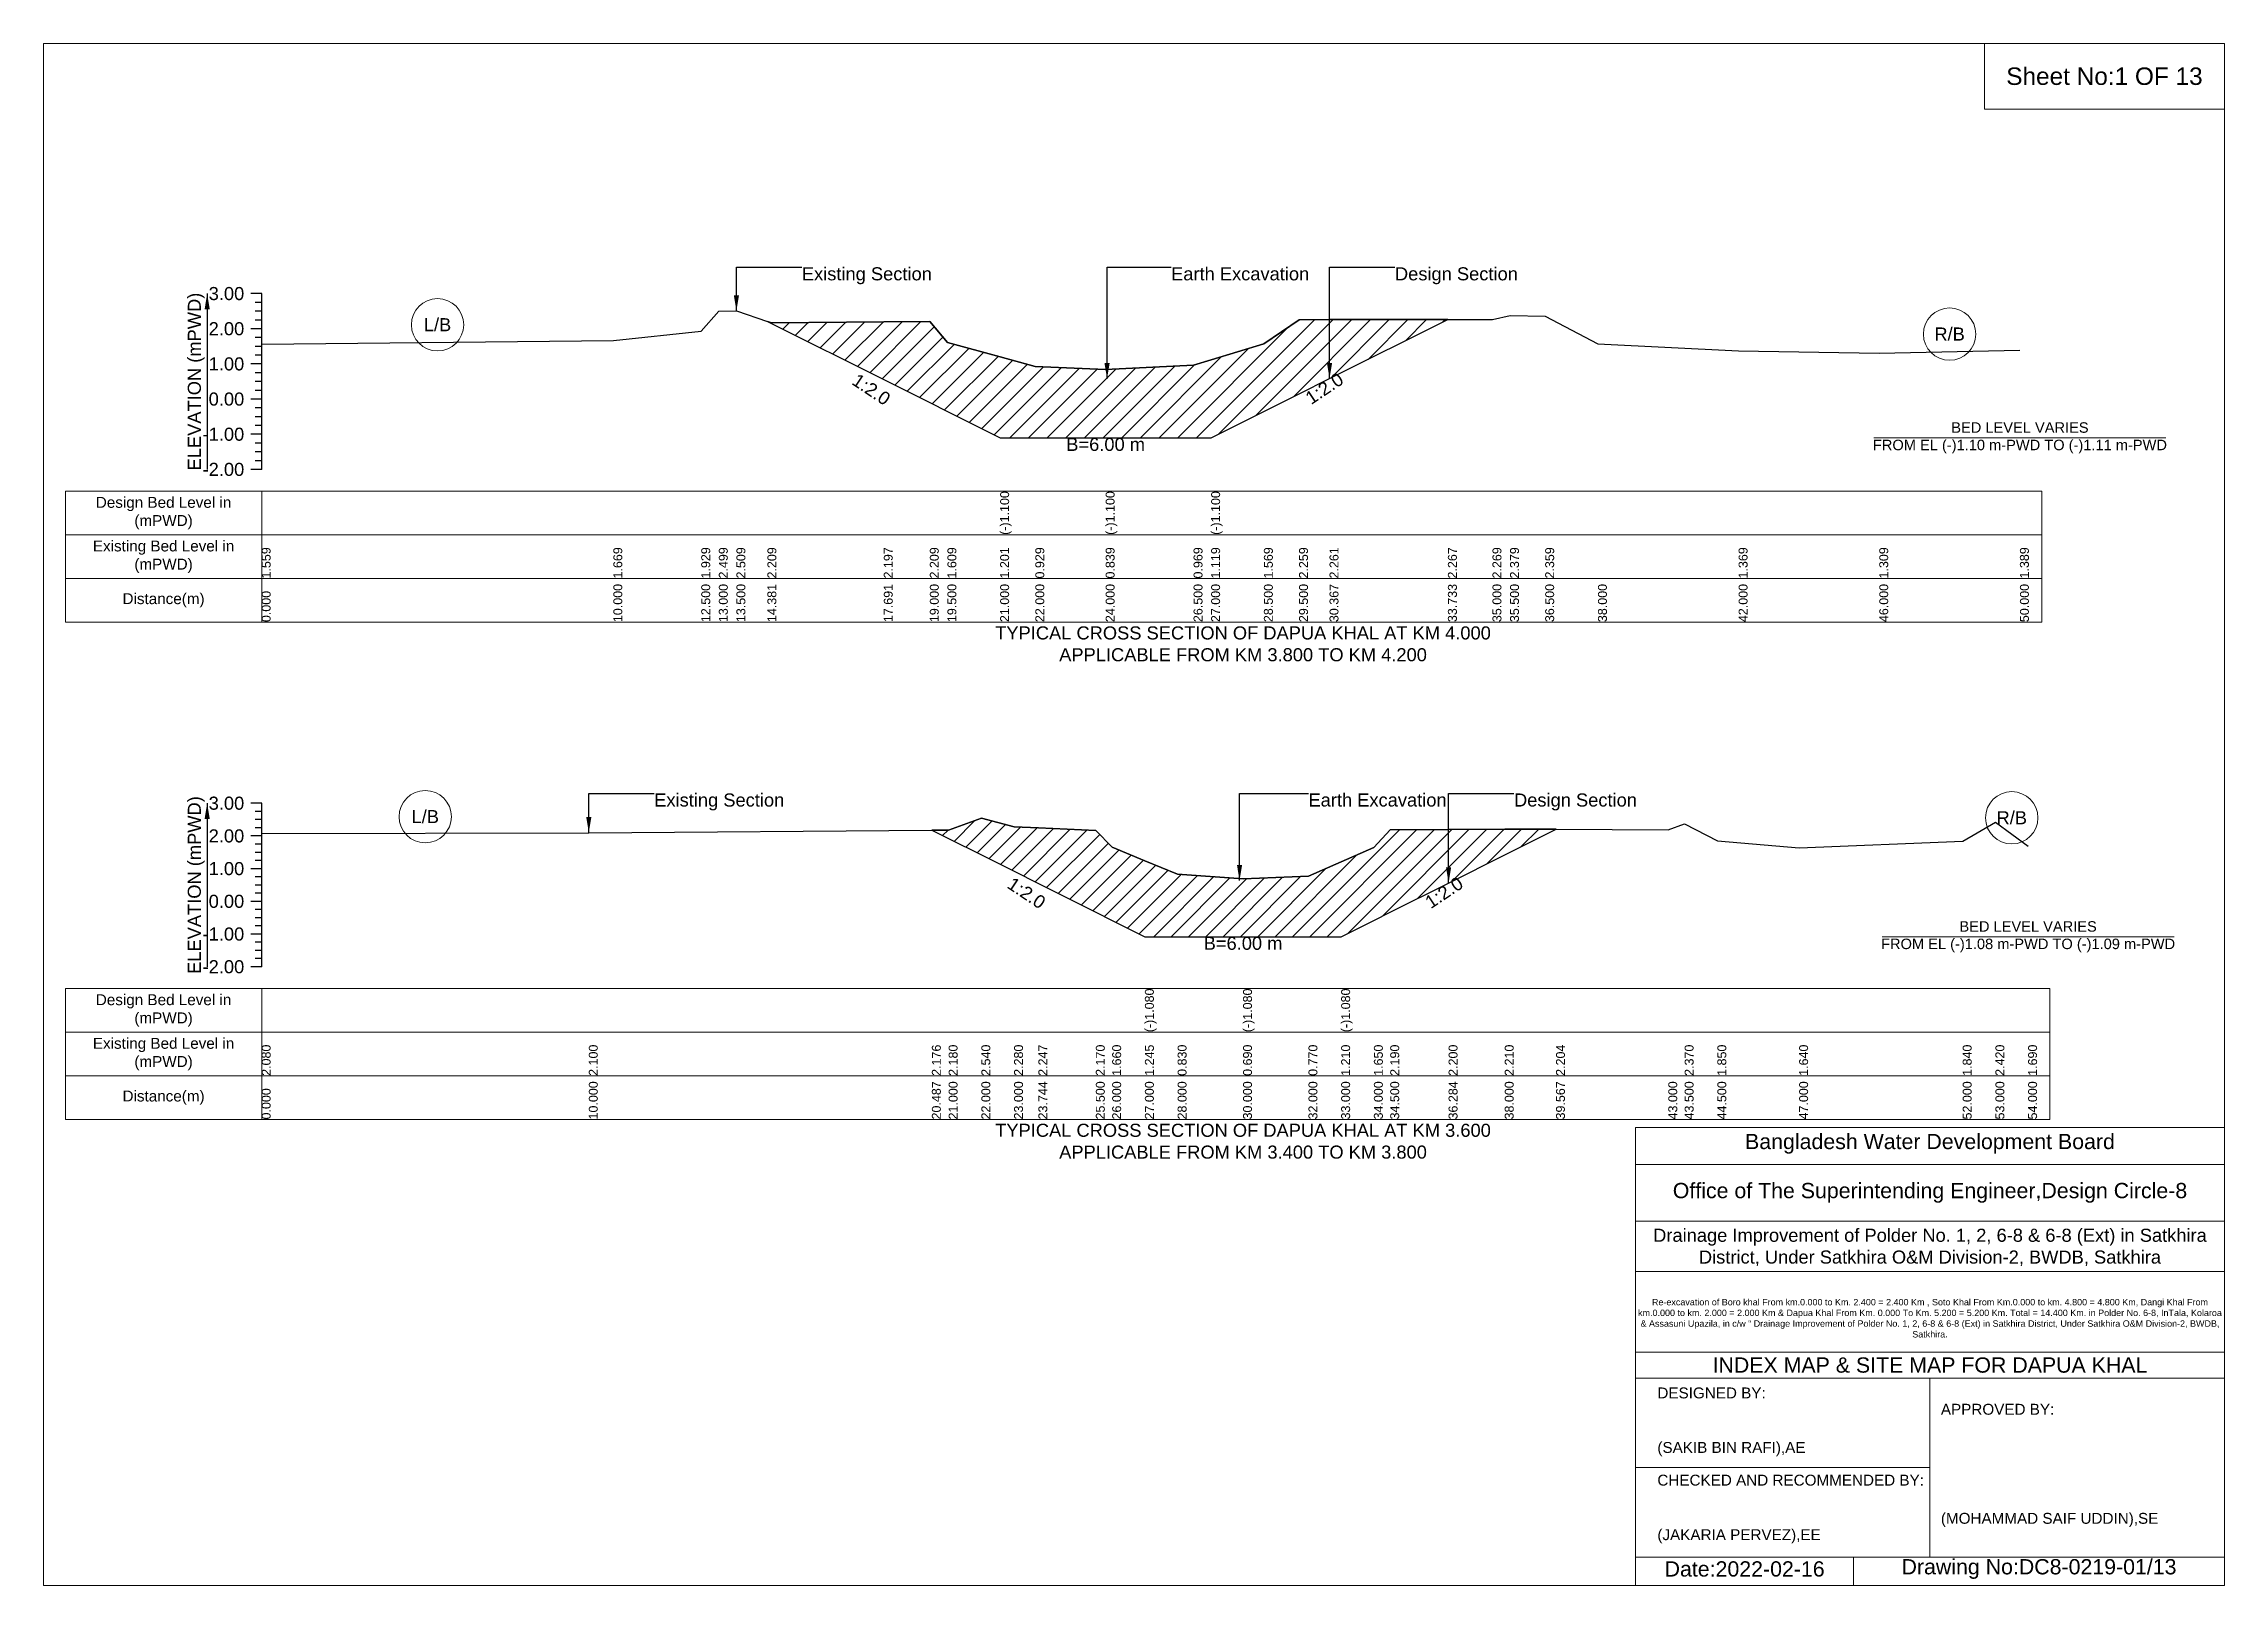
# Model space of a CAD drawing. Header units: inches. Extents: x 91000 to 538000, y -5656 to 0.
# Drawn here: x 410000 to 418000, y -5656 to 0 of the extents above; entities that cross this region are included whole.
import ezdxf

# ---------------------------------------------------------------- set-up
doc = ezdxf.new("R2010")
doc.units = ezdxf.units.IN
doc.header["$LTSCALE"] = 7
doc.header["$MEASUREMENT"] = 0
for name, color, linetype, lineweight in [('Cross section Data Border', 7, 'Continuous', 9), ('Cross Section Labels', 7, 'Continuous', 9), ('Existing_Bed_Level for Xsection', 7, 'Continuous', 25)]:
    doc.layers.add(name, color=color, linetype=linetype, lineweight=lineweight)
doc.styles.get("Standard").update_dxf_attribs({"font": 'arial.ttf'})
doc.dimstyles.get("Standard").update_dxf_attribs({"dimtxt": 45, "dimasz": 60, "dimexe": 0.18, "dimexo": 0.0625, "dimgap": 0.09, "dimtad": 0, "dimtih": 1, "dimtoh": 1, "dimdec": 4, "dimzin": 0, "dimdsep": 46, "dimtxsty": 'Standard', "dimcen": 0.09, "dimadec": 0, "dimazin": 0, "dimtfac": 1, "dimtdec": 4, "dimtofl": 0, "dimtmove": 0, "dimatfit": 3, "dimfxl": 1, "dimtolj": 1, "dimtzin": 0, "dimarcsym": 0})

msp = doc.modelspace()

# ---------------------------------------------------------------- texts
at = {"layer": 'Cross section Data Border', "char_height": 40, "width": 640, "attachment_point": 5}
for s, insert in [('Design Bed Level in (mPWD)', (410440, -1722.231)), ('Existing Bed Level in (mPWD)', (410440, -1882.231)), ('Distance(m)', (410440, -2042.231)), ('Design Bed Level in (mPWD)', (410440, -3546.8)), ('Existing Bed Level in (mPWD)', (410440, -3706.8)), ('Distance(m)', (410440, -3866.8))]:
    msp.add_mtext(s, dxfattribs=dict(at, insert=insert))
at = {"layer": 'Cross Section Labels'}
for s, insert, char_height, attachment_point in [('Sheet No:1 OF 13', (417560, -120), 64, 5), ('Existing Section', (412781.5, -820.481), 48, 1), ('Earth Excavation', (414136, -820.481), 48, 1), ('Design Section', (414957.30392, -820.481), 48, 1), ('L/B', (411445, -1031.525), 48, 5), ('R/B', (416992, -1065.71), 48, 5), ('BED LEVEL VARIES ^JFROM EL (-)1.10 m-PWD TO (-)1.11 m-PWD', (417250, -1446.131), 38.4, 5), ('B=6.00 m', (413896, -1446.131), 48, 2), ('TYPICAL CROSS SECTION OF DAPUA KHAL AT KM 4.000^JAPPLICABLE FROM KM 3.800 TO KM 4.200', (414400, -2202.231), 48, 5), ('Existing Section', (412240, -2750.8), 48, 1), ('Earth Excavation', (414640, -2750.8), 48, 1), ('Design Section', (415394.04762, -2750.8), 48, 1), ('L/B', (411400, -2836), 48, 5), ('R/B', (417220, -2840.2), 48, 5), ('B=6.00 m', (414400, -3276.4), 48, 2), ('BED LEVEL VARIES ^JFROM EL (-)1.08 m-PWD TO (-)1.09 m-PWD', (417280, -3276.4), 38.4, 5), ('TYPICAL CROSS SECTION OF DAPUA KHAL AT KM 3.600^JAPPLICABLE FROM KM 3.400 TO KM 3.800', (414400, -4026.8), 48, 5), ('Bangladesh Water Development Board', (416920, -4036), 56, 5), ('Office of The Superintending Engineer,Design Circle-8', (416920, -4216), 56, 5)]:
    msp.add_mtext(s, dxfattribs=dict(at, insert=insert, char_height=char_height, attachment_point=attachment_point))
at = {"layer": 'Cross Section Labels', "char_height": 48, "attachment_point": 2}
for insert, rotation in [((413049.84063, -1248.80131), 326.309932474), ((414685.05392, -1245.10404), 33.690067526), ((413619.24731, -3096.02366), 326.309932474), ((415124.04762, -3094.37619), 33.690067526)]:
    msp.add_mtext('1:2.0', dxfattribs=dict(at, insert=insert, rotation=rotation))
at = {"layer": 'Cross Section Labels'}
for s, insert, char_height, width, attachment_point in [('Drainage Improvement of Polder No. 1, 2, 6-8 & 6-8 (Ext) in Satkhira District, Under Satkhira O&M Division-2, BWDB, Satkhira', (416920, -4416), 48, 2240, 5), ('Re-excavation of Boro khal From km.0.000 to Km. 2.400 = 2.400 Km , Soto Khal From Km.0.000 to km. 4.800 = 4.800 Km, Dangi Khal From km.0.000 to km. 2.000 = 2.000 Km & Dapua Khal From Km. 0.000 To Km. 5.200 = 5.200 Km. Total = 14.400 Km. in Polder No. 6-8, InTala, Kolaroa & Assasuni Upazila, in c/w “ Drainage Improvement of Polder No. 1, 2, 6-8 & 6-8 (Ext) in Satkhira District, Under Satkhira O&M Division-2, BWDB, Satkhira.', (416920, -4676), 23.56497918, 2160, 5), ('INDEX MAP & SITE MAP FOR DAPUA KHAL', (416920, -4848), 56, 2240, 5), ('DESIGNED BY:^J^J^J(SAKIB BIN RAFI),AE', (415920, -5056), 40, 1120, 4), ('APPROVED BY:^J^J^J^J^J^J(MOHAMMAD SAIF UDDIN),SE', (416960, -5216), 40, 1120, 4), ('CHECKED AND RECOMMENDED BY:^J^J^J(JAKARIA PERVEZ),EE', (415920, -5376), 40, 1120, 4), ('Date:2022-02-16', (416240, -5596), 56, 1120, 5), ('Drawing No:DC8-0219-01/13', (417320, -5596), 56, 1760, 5)]:
    msp.add_mtext(s, dxfattribs=dict(at, insert=insert, char_height=char_height, width=width, attachment_point=attachment_point))
at = {"layer": 'Existing_Bed_Level for Xsection', "rotation": 90}
for s, insert, char_height, attachment_point in [('ELEVATION (mPWD)', (410560, -1239.731), 48, 5), ('(-)1.100', (413509, -1802.231), 32.8, 1), ('(-)1.100', (413896, -1802.231), 32.8, 1), ('(-)1.100', (414283, -1802.231), 32.8, 1), ('1.559', (410800, -1962.231), 32.8, 1), ('1.669', (412090, -1962.231), 32.8, 1), ('1.929', (412412.5, -1962.231), 32.8, 1), ('2.499', (412477, -1962.231), 32.8, 1), ('2.509', (412541.5, -1962.231), 32.8, 1), ('2.209', (412655.18125, -1962.231), 32.8, 1), ('2.197', (413082.09063, -1962.231), 32.8, 1), ('2.209', (413251, -1962.231), 32.8, 1), ('1.609', (413315.5, -1962.231), 32.8, 1), ('1.201', (413509, -1962.231), 32.8, 1), ('0.929', (413638, -1962.231), 32.8, 1), ('0.839', (413896, -1962.231), 32.8, 1), ('0.969', (414218.5, -1962.231), 32.8, 1), ('1.119', (414283, -1962.231), 32.8, 1), ('1.569', (414476.5, -1962.231), 32.8, 1), ('2.259', (414605.5, -1962.231), 32.8, 1), ('2.261', (414717.30392, -1962.231), 32.8, 1), ('2.267', (415151.60785, -1962.231), 32.8, 1), ('2.269', (415315, -1962.231), 32.8, 1), ('2.379', (415379.5, -1962.231), 32.8, 1), ('2.359', (415508.5, -1962.231), 32.8, 1), ('1.369', (416218, -1962.231), 32.8, 1), ('1.309', (416734, -1962.231), 32.8, 1), ('1.389', (417250, -1962.231), 32.8, 1), ('10.000', (412090, -2122.231), 32.8, 1), ('12.500', (412412.5, -2122.231), 32.8, 1), ('13.000', (412477, -2122.231), 32.8, 1), ('13.500', (412541.5, -2122.231), 32.8, 1), ('14.381', (412655.18125, -2122.231), 32.8, 1), ('17.691', (413082.09063, -2122.231), 32.8, 1), ('19.000', (413251, -2122.231), 32.8, 1), ('19.500', (413315.5, -2122.231), 32.8, 1), ('21.000', (413509, -2122.231), 32.8, 1), ('22.000', (413638, -2122.231), 32.8, 1), ('24.000', (413896, -2122.231), 32.8, 1), ('26.500', (414218.5, -2122.231), 32.8, 1), ('27.000', (414283, -2122.231), 32.8, 1), ('28.500', (414476.5, -2122.231), 32.8, 1), ('29.500', (414605.5, -2122.231), 32.8, 1), ('30.367', (414717.30392, -2122.231), 32.8, 1), ('33.733', (415151.60785, -2122.231), 32.8, 1), ('35.000', (415315, -2122.231), 32.8, 1), ('35.500', (415379.5, -2122.231), 32.8, 1), ('36.500', (415508.5, -2122.231), 32.8, 1), ('38.000', (415702, -2122.231), 32.8, 1), ('42.000', (416218, -2122.231), 32.8, 1), ('46.000', (416734, -2122.231), 32.8, 1), ('50.000', (417250, -2122.231), 32.8, 1), ('0.000', (410800, -2122.231), 32.8, 1), ('ELEVATION (mPWD)', (410560, -3086.8), 48, 5), ('(-)1.080', (414040, -3626.8), 32.8, 1), ('(-)1.080', (414400, -3626.8), 32.8, 1), ('(-)1.080', (414760, -3626.8), 32.8, 1), ('2.080', (410800, -3786.8), 32.8, 1), ('2.100', (412000, -3786.8), 32.8, 1), ('2.176', (413258.49462, -3786.8), 32.8, 1), ('2.180', (413320, -3786.8), 32.8, 1), ('2.540', (413440, -3786.8), 32.8, 1), ('2.280', (413560, -3786.8), 32.8, 1), ('2.247', (413649.24731, -3786.8), 32.8, 1), ('2.170', (413860, -3786.8), 32.8, 1), ('1.660', (413920, -3786.8), 32.8, 1), ('1.245', (414040, -3786.8), 32.8, 1), ('0.830', (414160, -3786.8), 32.8, 1), ('0.690', (414400, -3786.8), 32.8, 1), ('0.770', (414640, -3786.8), 32.8, 1), ('1.210', (414760, -3786.8), 32.8, 1), ('1.650', (414880, -3786.8), 32.8, 1), ('2.190', (414940, -3786.8), 32.8, 1), ('2.200', (415154.04762, -3786.8), 32.8, 1), ('2.210', (415360, -3786.8), 32.8, 1), ('2.204', (415548.09524, -3786.8), 32.8, 1), ('2.370', (416020, -3786.8), 32.8, 1), ('1.850', (416140, -3786.8), 32.8, 1), ('1.640', (416440, -3786.8), 32.8, 1), ('1.840', (417040, -3786.8), 32.8, 1), ('2.420', (417160, -3786.8), 32.8, 1), ('1.690', (417280, -3786.8), 32.8, 1), ('0.000', (410800, -3946.8), 32.8, 1), ('10.000', (412000, -3946.8), 32.8, 1), ('20.487', (413258.49462, -3946.8), 32.8, 1), ('21.000', (413320, -3946.8), 32.8, 1), ('22.000', (413440, -3946.8), 32.8, 1), ('23.000', (413560, -3946.8), 32.8, 1), ('23.744', (413649.24731, -3946.8), 32.8, 1), ('25.500', (413860, -3946.8), 32.8, 1), ('26.000', (413920, -3946.8), 32.8, 1), ('27.000', (414040, -3946.8), 32.8, 1), ('28.000', (414160, -3946.8), 32.8, 1), ('30.000', (414400, -3946.8), 32.8, 1), ('32.000', (414640, -3946.8), 32.8, 1), ('33.000', (414760, -3946.8), 32.8, 1), ('34.000', (414880, -3946.8), 32.8, 1), ('34.500', (414940, -3946.8), 32.8, 1), ('36.284', (415154.04762, -3946.8), 32.8, 1), ('38.000', (415360, -3946.8), 32.8, 1), ('39.567', (415548.09524, -3946.8), 32.8, 1), ('43.000', (415960, -3946.8), 32.8, 1), ('43.500', (416020, -3946.8), 32.8, 1), ('44.500', (416140, -3946.8), 32.8, 1), ('47.000', (416440, -3946.8), 32.8, 1), ('52.000', (417040, -3946.8), 32.8, 1), ('53.000', (417160, -3946.8), 32.8, 1), ('54.000', (417280, -3946.8), 32.8, 1)]:
    msp.add_mtext(s, dxfattribs=dict(at, insert=insert, char_height=char_height, attachment_point=attachment_point))
at = {"layer": 'Existing_Bed_Level for Xsection', "char_height": 48, "attachment_point": 6}
for s, insert in [('3.00', (410736, -917.231)), ('2.00', (410736, -1046.231)), ('1.00', (410736, -1175.231)), ('0.00', (410736, -1304.231)), ('-1.00', (410736, -1433.231)), ('-2.00', (410736, -1562.231)), ('3.00', (410736, -2786.8)), ('2.00', (410736, -2906.8)), ('1.00', (410736, -3026.8)), ('0.00', (410736, -3146.8)), ('-1.00', (410736, -3266.8)), ('-2.00', (410736, -3386.8))]:
    msp.add_mtext(s, dxfattribs=dict(at, insert=insert))

# ---------------------------------------------------------------- hatches: boundary and pattern name
at = {"layer": 'Existing_Bed_Level for Xsection'}
h = msp.add_hatch(dxfattribs=at)
h.set_pattern_fill('ANSI31', color=256, scale=387, style=0)
h.paths.add_polyline_path([(412655.18125, -1019.22163), (412670.5, -1026.881), (413082.09063, -1232.67631), (413251, -1317.131), (413315.5, -1349.381), (413509, -1446.131), (413638, -1446.131), (413896, -1446.131), (414218.5, -1446.131), (414283, -1446.131), (414476.5, -1349.381), (414605.5, -1284.881), (414717.30392, -1228.97904), (415151.60785, -1011.82708), (414717.30392, -1012.61672), (414605.5, -1012.82), (414476.5, -1101.83), (414283, -1159.88), (414218.5, -1179.23), (413896, -1196), (413638, -1184.39), (413509, -1149.302), (413315.5, -1096.67), (413251, -1019.27), (413082.09063, -1020.77142), (412670.5, -1024.43)])
h = msp.add_hatch(dxfattribs=at)
h.set_pattern_fill('ANSI31', color=256, scale=360, style=0)
h.paths.add_polyline_path([(413258.49462, -2885.64731), (413320, -2916.4), (413440, -2976.4), (413560, -3036.4), (413649.24731, -3081.02366), (413860, -3186.4), (413920, -3216.4), (414040, -3276.4), (414160, -3276.4), (414400, -3276.4), (414640, -3276.4), (414760, -3276.4), (414880, -3216.4), (414940, -3186.4), (415154.04762, -3079.37619), (415360, -2976.4), (415548.09524, -2882.35238), (415360, -2881.6), (415154.04762, -2882.77687), (414940, -2884), (414880, -2948.8), (414760, -3001.6), (414640, -3054.4), (414400, -3064), (414160, -3047.2), (414040, -2997.4), (413920, -2947.6), (413860, -2886.4), (413649.24731, -2877.12688), (413560, -2873.2), (413440, -2842), (413320, -2885.2)])

# ---------------------------------------------------------------- linework, layer by layer
at = {"layer": 'Cross section Data Border'}
for points in [[(410080, -1642.231), (417330, -1642.231), (417330, -2122.231), (410080, -2122.231)], [(410080, -3466.8), (417360, -3466.8), (417360, -3946.8), (410080, -3946.8)]]:
    msp.add_lwpolyline(points, close=True, dxfattribs=at)
for points in [[(410800, -1642.231), (410800, -2122.231)], [(410080, -1802.231), (417330, -1802.231)], [(410080, -1962.231), (417330, -1962.231)], [(410800, -3466.8), (410800, -3946.8)], [(410080, -3626.8), (417360, -3626.8)], [(410080, -3786.8), (417360, -3786.8)]]:
    msp.add_lwpolyline(points, dxfattribs=at)
at = {"layer": 'Cross Section Labels'}
for points in [[(410000, 0), (418000, 0), (418000, -5656), (410000, -5656)], [(417120, 0), (418000, 0), (418000, -240), (417120, -240)]]:
    msp.add_lwpolyline(points, close=True, dxfattribs=at)
for points in [[(416714.19427, -1446.131), (417785.80573, -1446.131)], [(416744.19427, -3276.4), (417815.80573, -3276.4)], [(415840, -5656), (415840, -3976), (418000, -3976)], [(415840, -4112), (418000, -4112)], [(415840, -4320), (418000, -4320)], [(415840, -4504), (418000, -4504)], [(415840, -4800), (418000, -4800)], [(415840, -4896), (418000, -4896)], [(416920, -4896), (416920, -5552)], [(415840, -5224), (416920, -5224)], [(415840, -5552), (418000, -5552)], [(416640, -5552), (416640, -5656)]]:
    msp.add_lwpolyline(points, dxfattribs=at)
for centre in [(411445, -1031.525), (416992, -1065.71), (411400, -2836), (417220, -2840.2)]:
    msp.add_circle(centre, 96, dxfattribs=at)
at = {"layer": 'Existing_Bed_Level for Xsection'}
for points in [[(410800, -917.231), (410760, -917.231)], [(410800, -949.481), (410776, -949.481)], [(410800, -1562.231), (410800, -1433.231), (410800, -1304.231), (410800, -1175.231), (410800, -1046.231), (410800, -917.231)], [(410800, -981.731), (410776, -981.731)], [(410800, -1013.981), (410776, -1013.981)], [(410800, -1103.12), (412090, -1088.93), (412412.5, -1055.39), (412477, -981.86), (412541.5, -980.57), (412655.18125, -1019.22163), (412670.5, -1024.43), (413082.09063, -1020.77142), (413251, -1019.27), (413315.5, -1096.67), (413509, -1149.302), (413509, -1149.302), (413638, -1184.39), (413896, -1196), (413896, -1196), (414218.5, -1179.23), (414283, -1159.88), (414283, -1159.88), (414476.5, -1101.83), (414605.5, -1012.82), (414717.30392, -1012.61672), (415151.60785, -1011.82708), (415315, -1011.53), (415379.5, -997.34), (415508.5, -999.92), (415702, -1101.83), (416218, -1127.63), (416734, -1135.37), (417250, -1125.05)], [(410800, -1046.231), (410760, -1046.231)], [(410800, -1078.481), (410776, -1078.481)], [(410800, -1110.731), (410776, -1110.731)], [(410800, -1175.231), (410760, -1175.231)], [(410800, -1142.981), (410776, -1142.981)], [(410800, -1207.481), (410776, -1207.481)], [(410800, -1239.731), (410776, -1239.731)], [(410800, -1271.981), (410776, -1271.981)], [(410800, -1304.231), (410760, -1304.231)], [(410800, -1336.481), (410776, -1336.481)], [(410800, -1433.231), (410760, -1433.231)], [(410800, -1368.731), (410776, -1368.731)], [(410800, -1400.981), (410776, -1400.981)], [(410800, -1465.481), (410776, -1465.481)], [(410800, -1497.731), (410776, -1497.731)], [(410800, -1562.231), (410760, -1562.231)], [(410800, -1529.981), (410776, -1529.981)], [(410800, -2786.8), (410760, -2786.8)], [(410800, -3386.8), (410800, -3266.8), (410800, -3146.8), (410800, -3026.8), (410800, -2906.8), (410800, -2786.8)], [(410800, -2816.8), (410776, -2816.8)], [(410800, -2846.8), (410776, -2846.8)], [(410800, -2876.8), (410776, -2876.8)], [(410800, -2897.2), (412000, -2894.8), (413258.49462, -2885.64731), (413320, -2885.2), (413440, -2842), (413560, -2873.2), (413649.24731, -2877.12688), (413860, -2886.4), (413920, -2947.6), (414040, -2997.4), (414040, -2997.4), (414160, -3047.2), (414400, -3064), (414400, -3064), (414640, -3054.4), (414760, -3001.6), (414760, -3001.6), (414880, -2948.8), (414940, -2884), (415154.04762, -2882.77687), (415360, -2881.6), (415548.09524, -2882.35238), (415960, -2884), (416020, -2862.4), (416140, -2924.8), (416440, -2950), (417040, -2926), (417160, -2856.4), (417280, -2944)], [(410800, -2906.8), (410760, -2906.8)], [(410800, -2936.8), (410776, -2936.8)], [(410800, -3026.8), (410760, -3026.8)], [(410800, -2966.8), (410776, -2966.8)], [(410800, -2996.8), (410776, -2996.8)], [(410800, -3056.8), (410776, -3056.8)], [(410800, -3086.8), (410776, -3086.8)], [(410800, -3116.8), (410776, -3116.8)], [(410800, -3146.8), (410760, -3146.8)], [(410800, -3176.8), (410776, -3176.8)], [(410800, -3266.8), (410760, -3266.8)], [(410800, -3206.8), (410776, -3206.8)], [(410800, -3236.8), (410776, -3236.8)], [(410800, -3296.8), (410776, -3296.8)], [(410800, -3326.8), (410776, -3326.8)], [(410800, -3356.8), (410776, -3356.8)], [(410800, -3386.8), (410760, -3386.8)]]:
    msp.add_lwpolyline(points, dxfattribs=at)
for points in [[(412655.18125, -1019.22163), (412670.5, -1026.881), (413082.09063, -1232.67631), (413251, -1317.131), (413315.5, -1349.381), (413509, -1446.131), (413509, -1446.131), (413638, -1446.131), (413896, -1446.131), (413896, -1446.131), (414218.5, -1446.131), (414283, -1446.131), (414283, -1446.131), (414476.5, -1349.381), (414605.5, -1284.881), (414717.30392, -1228.97904), (415151.60785, -1011.82708), (415151.60785, -1011.82708), (415151.60785, -1011.82708), (414717.30392, -1012.61672), (414605.5, -1012.82), (414476.5, -1101.83), (414283, -1159.88), (414283, -1159.88), (414218.5, -1179.23), (413896, -1196), (413896, -1196), (413638, -1184.39), (413509, -1149.302), (413509, -1149.302), (413315.5, -1096.67), (413251, -1019.27), (413082.09063, -1020.77142), (412670.5, -1024.43)], [(413258.49462, -2885.64731), (413258.49462, -2885.64731), (413320, -2916.4), (413440, -2976.4), (413560, -3036.4), (413649.24731, -3081.02366), (413860, -3186.4), (413920, -3216.4), (414040, -3276.4), (414040, -3276.4), (414160, -3276.4), (414400, -3276.4), (414400, -3276.4), (414640, -3276.4), (414760, -3276.4), (414760, -3276.4), (414880, -3216.4), (414940, -3186.4), (415154.04762, -3079.37619), (415360, -2976.4), (415548.09524, -2882.35238), (415548.09524, -2882.35238), (415548.09524, -2882.35238), (415360, -2881.6), (415154.04762, -2882.77687), (414940, -2884), (414880, -2948.8), (414760, -3001.6), (414760, -3001.6), (414640, -3054.4), (414400, -3064), (414400, -3064), (414160, -3047.2), (414040, -2997.4), (414040, -2997.4), (413920, -2947.6), (413860, -2886.4), (413649.24731, -2877.12688), (413560, -2873.2), (413440, -2842), (413320, -2885.2), (413258.49462, -2885.64731)]]:
    msp.add_lwpolyline(points, close=True, dxfattribs=at)

msp.set_redraw_order([(e.dxf.handle, doc.entitydb.next_handle()) for e in msp.query("TEXT MTEXT ATTDEF DIMENSION ARC_DIMENSION")])  # texts and dimensions are drawn at this point

# ---------------------------------------------------------------- leaders
at = {"layer": 'Cross Section Labels', "annotation_type": 0, "has_hookline": 1, "hookline_direction": 0}
for points, text_width in [([(412541.5, -980.57), (412541.5, -820.481), (412781.41, -820.481)], 467.16508), ([(413901.16615, -1229.26757), (413901.16615, -820.481), (414135.91, -820.481)], 496.99318), ([(414717.30392, -1228.97904), (414717.30392, -820.481), (414957.21392, -820.481)], 441.23329), ([(412000, -2894.8), (412000, -2750.8), (412239.91, -2750.8)], 467.16508), ([(414387.16874, -3070.38294), (414387.16874, -2750.8), (414639.91, -2750.8)], 496.99318), ([(415154.04762, -3079.37619), (415154.04762, -2750.8), (415393.95762, -2750.8)], 441.23329)]:
    msp.add_leader(points, dimstyle='Standard', override={"dimasz": 57.6}, dxfattribs=dict(at, text_width=text_width))
at = {"layer": 'Existing_Bed_Level for Xsection'}
for points in [[(410600, -917.231), (410600, -1562.231)], [(410600, -2786.8), (410600, -3386.8)]]:
    msp.add_leader(points, dimstyle='Standard', override={"dimasz": 57.6}, dxfattribs=at)

doc.saveas('drawing.dxf')
